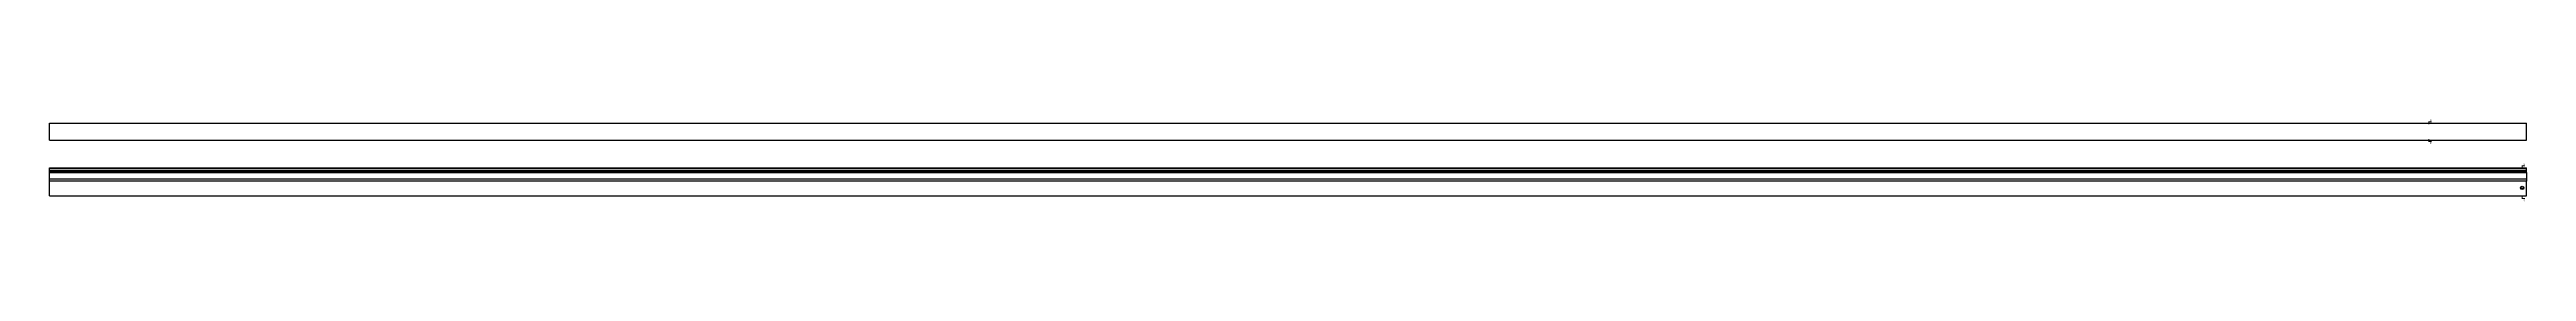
# Paper-space layout 'Sheet3' of a CAD drawing. Header units: millimetres. Extents: x -293767 to 11212, y 2725 to 20337.
# Drawn here: x -293767 to -3767, y 9048 to 18638 of the extents above; entities that cross this region are included whole.
import ezdxf

# ---------------------------------------------------------------- set-up
doc = ezdxf.new("R2010")
doc.units = ezdxf.units.MM
doc.styles.add('SLDTEXTSTYLE0', font='TXT', dxfattribs={"width": 0.75})

psp = doc.layouts.new('Sheet3')

# ---------------------------------------------------------------- linework, layer by layer
at = {"color": 7, "linetype": 'Continuous', "lineweight": 25, "ltscale": 50}
for p, q in [((-293767.04222, 16227.80102), (-293767.04222, 18227.80102)), ((-293767.04222, 18227.80102), (-3767.04222, 18227.80102)), ((-3767.04222, 16227.80102), (-3767.04222, 18227.80102)), ((-293767.04222, 16227.80102), (-3767.04222, 16227.80102)), ((-293767.04222, 12968.03267), (-3767.04222, 12968.03267)), ((-293767.04222, 12961.61129), (-293767.04222, 12968.03267)), ((-293767.04222, 12961.61129), (-3767.04222, 12961.61129)), ((-293767.04222, 12725.18991), (-293767.04222, 12961.61129)), ((-293767.04222, 12638.03267), (-293767.04222, 12725.18991)), ((-293767.04222, 12725.18991), (-3767.04222, 12725.18991)), ((-293767.04222, 12638.03267), (-3767.04222, 12638.03267)), ((-293767.04222, 12458.03267), (-293767.04222, 12638.03267)), ((-293767.04222, 12458.03267), (-3767.04222, 12458.03267)), ((-293767.04222, 12433.03267), (-293767.04222, 12458.03267)), ((-293767.04222, 11683.03267), (-293767.04222, 12433.03267)), ((-293767.04222, 12433.03267), (-3767.04222, 12433.03267)), ((-293767.04222, 11683.03267), (-3767.04222, 11683.03267)), ((-293767.04222, 11433.03267), (-293767.04222, 11683.03267)), ((-3767.04222, 12961.61129), (-3767.04222, 12968.03267)), ((-3767.04222, 12725.18991), (-3767.04222, 12961.61129)), ((-3767.04222, 12638.03267), (-3767.04222, 12725.18991)), ((-3767.04222, 12458.03267), (-3767.04222, 12638.03267)), ((-3767.04222, 12433.03267), (-3767.04222, 12458.03267)), ((-3767.04222, 12433.03267), (-3767.04222, 11683.03267)), ((-3767.04222, 11683.03267), (-3767.04222, 11433.03267)), ((-293767.04222, 9683.03267), (-293767.04222, 11433.03267)), ((-3767.04222, 11433.03267), (-293767.04222, 11433.03267)), ((-293767.04222, 9683.03267), (-3767.04222, 9683.03267)), ((-3767.04222, 9683.03267), (-3767.04222, 11433.03267))]:
    psp.add_line(p, q, dxfattribs=at)
at = {"color": 7, "linetype": 'Continuous', "lineweight": 18, "ltscale": 50}
for p, q in [((-15201.60372, 18101.80102), (-15201.60372, 18405.80102)), ((-14897.60372, 18367.80102), (-15201.60372, 18367.80102)), ((-15201.60372, 16049.80102), (-15201.60372, 16353.95302)), ((-14897.60372, 16087.80102), (-15201.60372, 16087.80102)), ((-4267.04222, 12957.03267), (-4267.04222, 13261.03267)), ((-3963.04222, 13223.03267), (-4267.04222, 13223.03267)), ((-4267.04222, 9355.03267), (-4267.04222, 9659.18467)), ((-3963.04222, 9393.03267), (-4267.04222, 9393.03267))]:
    psp.add_line(p, q, dxfattribs=at)
at = {"color": 7, "linetype": 'Continuous', "lineweight": 25, "ltscale": 2500}
psp.add_ellipse((-4267.04222, 10627.63477), major_axis=(0, -200.27447), ratio=0.9986295348, dxfattribs=at)
for start_param, end_param in [(5.0980424439, 6.2831853072), (0, 1.1851428633)]:
    psp.add_ellipse((-4267.04222, 10778.30713), major_axis=(0, -200.27447), ratio=0.9986295348, start_param=start_param, end_param=end_param, dxfattribs=at)
at = {"color": 7, "linetype": 'Continuous', "lineweight": 18, "ltscale": 50}
for points in [[(-15201.60372, 18367.80102), (-15001.60372, 18335.80102), (-15001.60372, 18399.80102)], [(-15201.60372, 16087.80102), (-15001.60372, 16055.80102), (-15001.60372, 16119.80102)], [(-4267.04222, 13223.03267), (-4067.04222, 13191.03267), (-4067.04222, 13255.03267)], [(-4267.04222, 9393.03267), (-4067.04222, 9361.03267), (-4067.04222, 9425.03267)]]:
    psp.add_solid(points, dxfattribs=at)

# ---------------------------------------------------------------- texts
at = {"color": 7, "linetype": 'Continuous', "ltscale": 50, "char_height": 200, "attachment_point": 1, "style": 'SLDTEXTSTYLE0'}
for s, insert in [('P', (-15032.62436, 18637.84231)), ('P', (-15032.62436, 15997.87727)), ('Q', (-4165.57319, 13493.07395)), ('Q', (-4165.57319, 9303.10892))]:
    psp.add_mtext(s, dxfattribs=dict(at, insert=insert))

doc.saveas('drawing.dxf')
